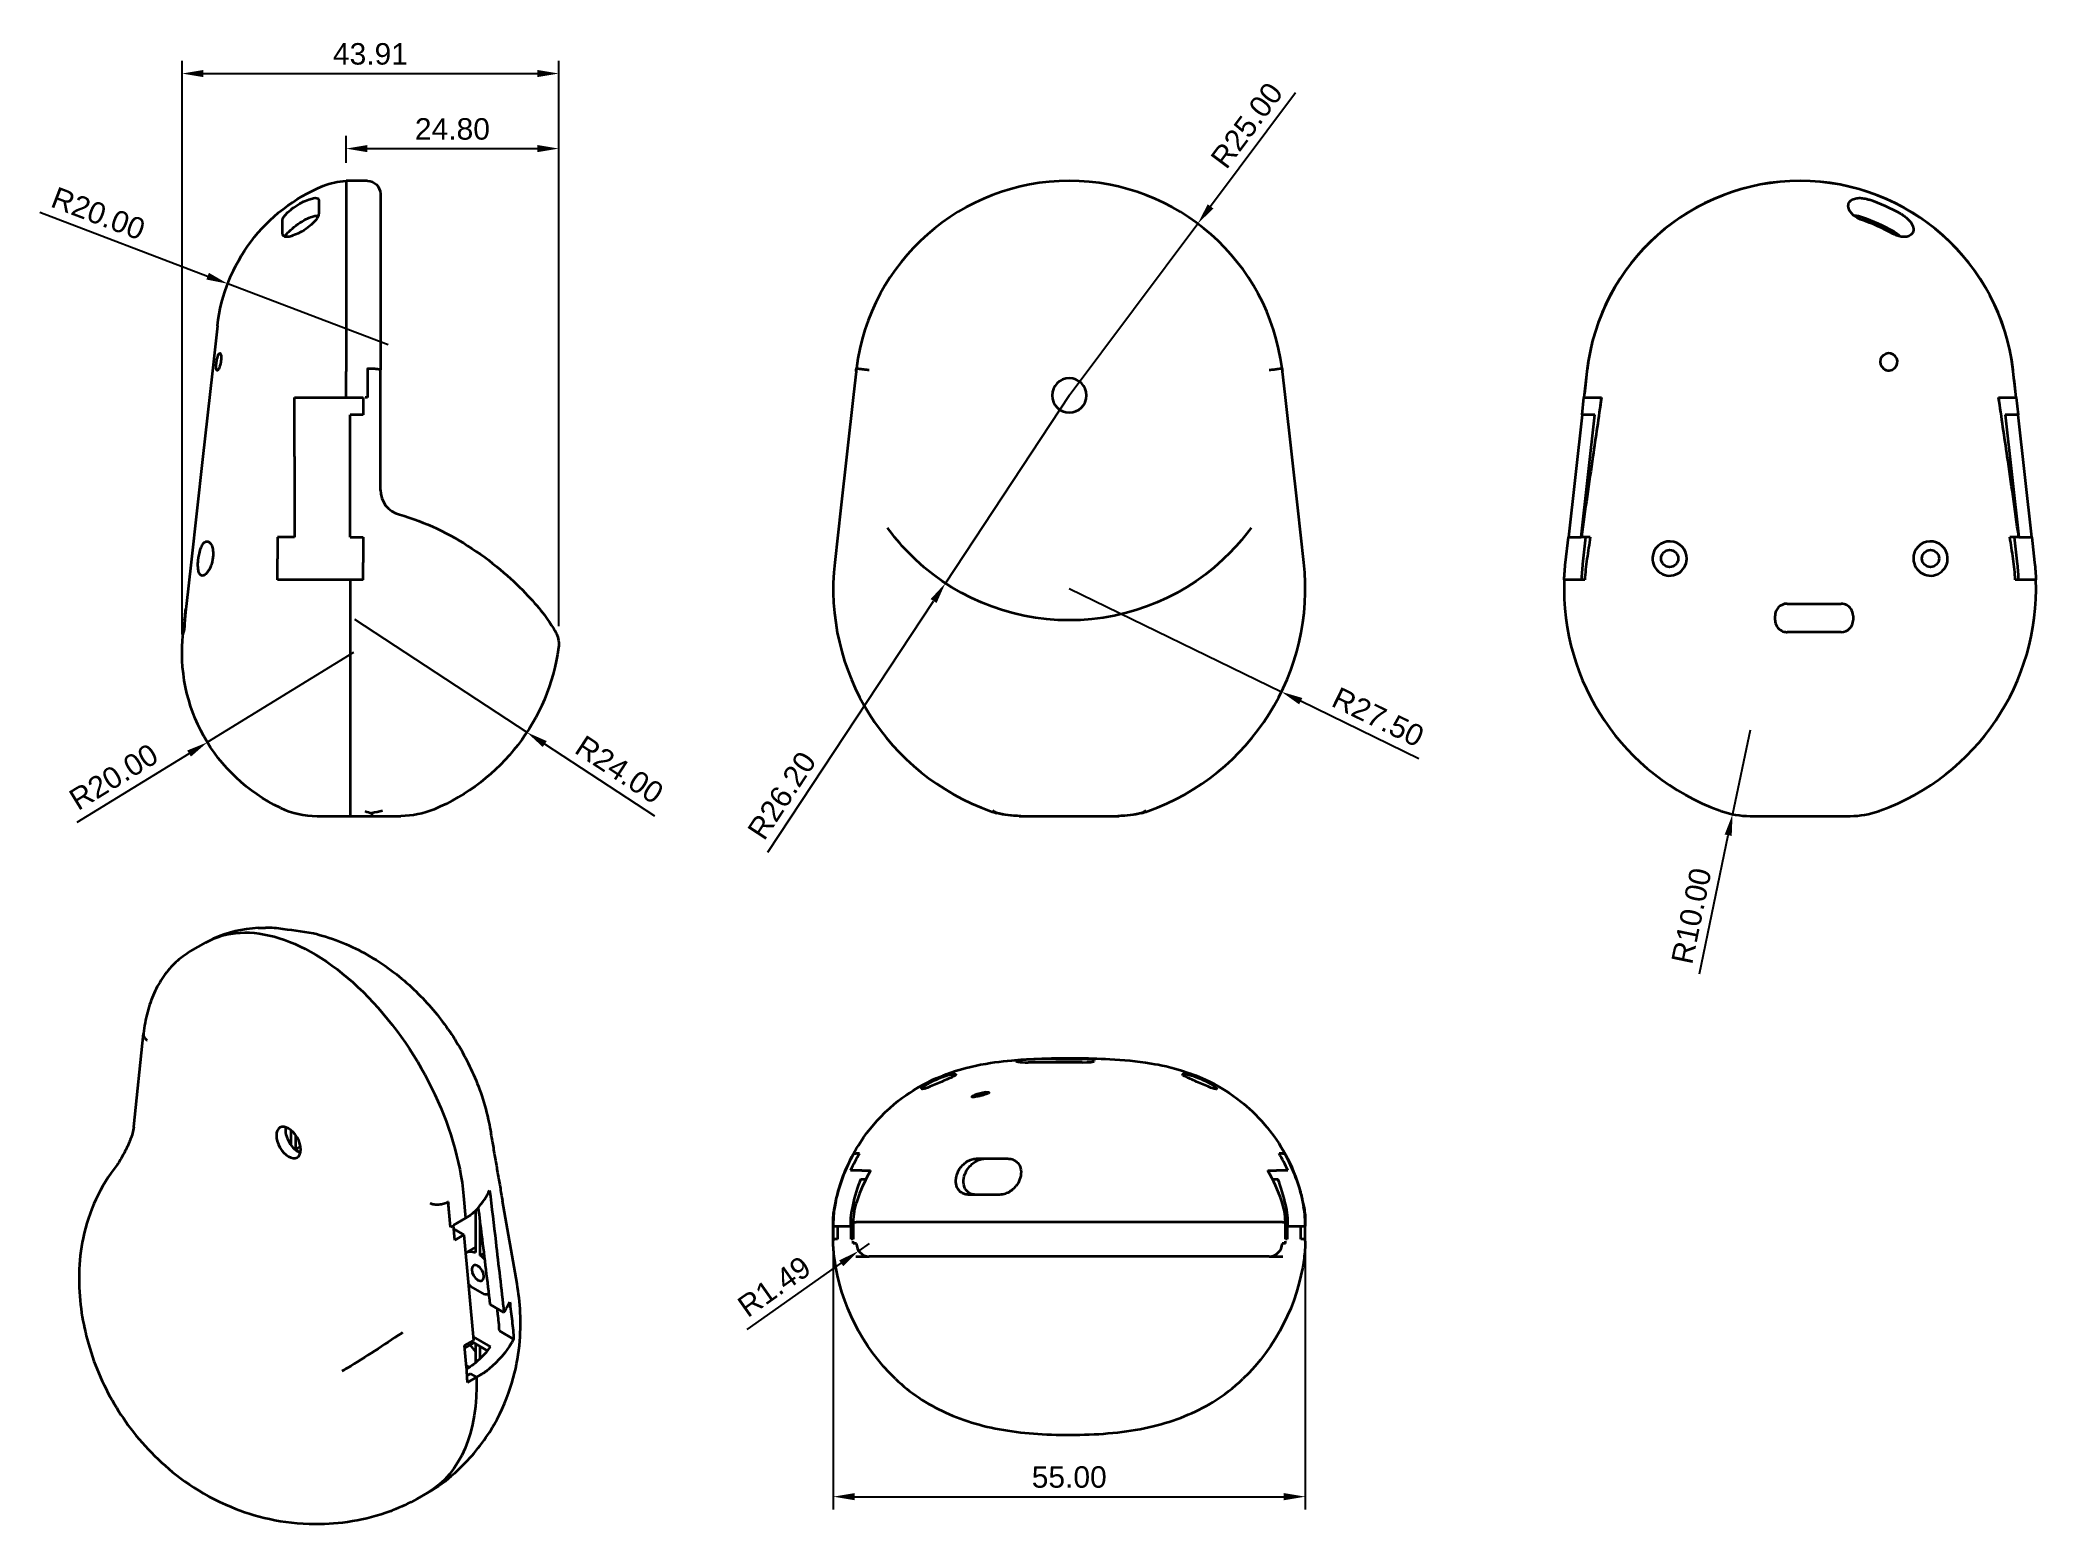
# Model space of a CAD drawing. Header units: millimetres. Extents: x 24 to 257, y 22 to 194.
import ezdxf

# ---------------------------------------------------------------- set-up
doc = ezdxf.new("R2010")
doc.units = ezdxf.units.MM
doc.header["$LTSCALE"] = 0.75
doc.layers.add('FD_Dimensions', color=7, linetype='Continuous', lineweight=18)
doc.layers.add('Visible', color=7, linetype='Continuous', lineweight=35)
doc.styles.get("Standard").update_dxf_attribs({"font": 'arial.ttf'})
doc.dimstyles.new('Dim-ISO-25', dxfattribs={"dimtxt": 2.5, "dimasz": 2.5, "dimexe": 1.5, "dimexo": 2.1, "dimgap": 1, "dimtad": 1, "dimzin": 0, "dimdsep": 46, "dimtxsty": 'Standard', "dimcen": 0, "dimazin": 0, "dimtp": 0.1, "dimtm": 0.1, "dimtfac": 0.72, "dimtmove": 0, "dimatfit": 3, "dimfxl": 1, "dimtzin": 0, "dimarcsym": 0})

msp = doc.modelspace()

# ---------------------------------------------------------------- blocks, each defined once
blk = doc.blocks.new('*D17')
at = {"layer": 'Defpoints', "color": 0, "transparency": 16777216}
for p in [(158.960966, 173.030854), (143.987849, 153.01072)]:
    blk.add_point(p, dxfattribs=at)
at = {"layer": 'FD_Dimensions', "color": 0, "lineweight": -2, "transparency": 16777216}
for p, q in [((170.343456, 188.250061), (160.458278, 175.032867)), ((143.987849, 153.01072), (158.960966, 173.030854))]:
    blk.add_line(p, q, dxfattribs=at)
at = {"layer": 'FD_Dimensions', "color": 0, "transparency": 16777216}
blk.add_solid([(160.124609, 175.282419), (160.791947, 174.783315), (158.960966, 173.030854)], dxfattribs=at)
at = {"layer": 'FD_Dimensions', "color": 0, "transparency": 16777216, "insert": (164.681292, 184.480207), "char_height": 2.5, "attachment_point": 5, "rotation": 53.20705062}
blk.add_mtext('R25.00', dxfattribs=at)
blk = doc.blocks.new('*D18')
at = {"layer": 'Defpoints', "color": 0, "transparency": 16777216}
for p in [(143.987849, 153.01072), (129.559408, 131.141562)]:
    blk.add_point(p, dxfattribs=at)
at = {"layer": 'FD_Dimensions', "color": 0, "lineweight": -2, "transparency": 16777216}
for p, q in [((143.987849, 153.01072), (129.559408, 131.141562)), ((108.876073, 99.791875), (128.182648, 129.05481))]:
    blk.add_line(p, q, dxfattribs=at)
at = {"layer": 'FD_Dimensions', "color": 0, "transparency": 16777216}
blk.add_solid([(127.834856, 129.28427), (128.53044, 128.82535), (129.559408, 131.141562)], dxfattribs=at)
at = {"layer": 'FD_Dimensions', "color": 0, "transparency": 16777216, "insert": (110.506017, 106.396054), "char_height": 2.5, "attachment_point": 5, "rotation": 56.58468866}
blk.add_mtext('R26.20', dxfattribs=at)
blk = doc.blocks.new('*D19')
at = {"layer": 'Defpoints', "color": 0, "transparency": 16777216}
for p in [(143.987849, 130.51072), (168.717018, 118.480831)]:
    blk.add_point(p, dxfattribs=at)
at = {"layer": 'FD_Dimensions', "color": 0, "lineweight": -2, "transparency": 16777216}
for p, q in [((143.987849, 130.51072), (168.717018, 118.480831)), ((184.741752, 110.68535), (170.965124, 117.387205))]:
    blk.add_line(p, q, dxfattribs=at)
at = {"layer": 'FD_Dimensions', "color": 0, "transparency": 16777216}
blk.add_solid([(171.147395, 117.76189), (170.782853, 117.012521), (168.717018, 118.480831)], dxfattribs=at)
at = {"layer": 'FD_Dimensions', "color": 0, "transparency": 16777216, "insert": (179.973318, 115.53653), "char_height": 2.5, "attachment_point": 5, "rotation": 334.05871268}
blk.add_mtext('R27.50', dxfattribs=at)
blk = doc.blocks.new('*D20')
at = {"layer": 'Defpoints', "color": 0, "transparency": 16777216}
for p in [(223.31567, 114.01072), (221.280879, 104.219927)]:
    blk.add_point(p, dxfattribs=at)
at = {"layer": 'FD_Dimensions', "color": 0, "lineweight": -2, "transparency": 16777216}
for p, q in [((223.31567, 114.01072), (221.280879, 104.219927)), ((217.417671, 85.631345), (220.772182, 101.772229))]:
    blk.add_line(p, q, dxfattribs=at)
at = {"layer": 'FD_Dimensions', "color": 0, "transparency": 16777216}
blk.add_solid([(220.364232, 101.857011), (221.180131, 101.687446), (221.280879, 104.219927)], dxfattribs=at)
at = {"layer": 'FD_Dimensions', "color": 0, "transparency": 16777216, "insert": (216.49319, 92.370576), "char_height": 2.5, "attachment_point": 5, "rotation": 78.25952075}
blk.add_mtext('R10.00', dxfattribs=at)
blk = doc.blocks.new('*D21')
at = {"layer": 'Defpoints', "color": 0, "transparency": 16777216}
for p in [(116.487849, 56.205055), (171.487849, 56.205055), (171.487849, 24.705055)]:
    blk.add_point(p, dxfattribs=at)
at = {"layer": 'FD_Dimensions', "color": 0, "lineweight": -2, "transparency": 16777216}
for p, q in [((116.487849, 54.105055), (116.487849, 23.205055)), ((171.487849, 54.105055), (171.487849, 23.205055)), ((118.987849, 24.705055), (168.987849, 24.705055))]:
    blk.add_line(p, q, dxfattribs=at)
at = {"layer": 'FD_Dimensions', "color": 0, "transparency": 16777216}
for points in [[(118.987849, 25.121722), (118.987849, 24.288389), (116.487849, 24.705055)], [(168.987849, 25.121722), (168.987849, 24.288389), (171.487849, 24.705055)]]:
    blk.add_solid(points, dxfattribs=at)
at = {"layer": 'FD_Dimensions', "color": 0, "transparency": 16777216, "insert": (143.987849, 26.981488), "char_height": 2.5, "attachment_point": 5}
blk.add_mtext('55.00', dxfattribs=at)
blk = doc.blocks.new('*D22')
at = {"layer": 'Defpoints', "color": 0, "transparency": 16777216}
for p in [(84.514053, 181.771181), (59.715627, 178.01072), (84.514053, 124.01072)]:
    blk.add_point(p, dxfattribs=at)
at = {"layer": 'FD_Dimensions', "color": 0, "lineweight": -2, "transparency": 16777216}
for p, q in [((59.715627, 180.11072), (59.715627, 183.271181)), ((62.215627, 181.771181), (82.014053, 181.771181)), ((84.514053, 126.11072), (84.514053, 183.271181))]:
    blk.add_line(p, q, dxfattribs=at)
at = {"layer": 'FD_Dimensions', "color": 0, "transparency": 16777216}
for points in [[(62.215627, 182.187848), (62.215627, 181.354514), (59.715627, 181.771181)], [(82.014053, 182.187848), (82.014053, 181.354514), (84.514053, 181.771181)]]:
    blk.add_solid(points, dxfattribs=at)
at = {"layer": 'FD_Dimensions', "color": 0, "transparency": 16777216, "insert": (72.11484, 184.047613), "char_height": 2.5, "attachment_point": 5}
blk.add_mtext('24.80', dxfattribs=at)
blk = doc.blocks.new('*D23')
at = {"layer": 'Defpoints', "color": 0, "transparency": 16777216}
for p in [(84.514053, 190.515042), (84.514053, 124.01072), (40.606977, 123.055513)]:
    blk.add_point(p, dxfattribs=at)
at = {"layer": 'FD_Dimensions', "color": 0, "lineweight": -2, "transparency": 16777216}
for p, q in [((40.606977, 125.155513), (40.606977, 192.015042)), ((84.514053, 126.11072), (84.514053, 192.015042)), ((43.106977, 190.515042), (82.014053, 190.515042))]:
    blk.add_line(p, q, dxfattribs=at)
at = {"layer": 'FD_Dimensions', "color": 0, "transparency": 16777216}
for points in [[(43.106977, 190.931708), (43.106977, 190.098375), (40.606977, 190.515042)], [(82.014053, 190.931708), (82.014053, 190.098375), (84.514053, 190.515042)]]:
    blk.add_solid(points, dxfattribs=at)
at = {"layer": 'FD_Dimensions', "color": 0, "transparency": 16777216, "insert": (62.560515, 192.792327), "char_height": 2.5, "attachment_point": 5}
blk.add_mtext('43.91', dxfattribs=at)
blk = doc.blocks.new('*D24')
at = {"layer": 'Defpoints', "color": 0, "transparency": 16777216}
for p in [(60.715627, 126.927241), (80.783714, 113.763964)]:
    blk.add_point(p, dxfattribs=at)
at = {"layer": 'FD_Dimensions', "color": 0, "lineweight": -2, "transparency": 16777216}
for p, q in [((60.715627, 126.927241), (80.783714, 113.763964)), ((95.684486, 103.990089), (82.87414, 112.392789))]:
    blk.add_line(p, q, dxfattribs=at)
at = {"layer": 'FD_Dimensions', "color": 0, "transparency": 16777216}
blk.add_solid([(83.102669, 112.741194), (82.645611, 112.044385), (80.783714, 113.763964)], dxfattribs=at)
at = {"layer": 'FD_Dimensions', "color": 0, "transparency": 16777216, "insert": (91.573081, 109.409337), "char_height": 2.5, "attachment_point": 5, "rotation": 326.7378809}
blk.add_mtext('R24.00', dxfattribs=at)
blk = doc.blocks.new('*D25')
at = {"layer": 'Defpoints', "color": 0, "transparency": 16777216}
for p in [(60.606977, 123.055513), (43.560062, 112.595939)]:
    blk.add_point(p, dxfattribs=at)
at = {"layer": 'FD_Dimensions', "color": 0, "lineweight": -2, "transparency": 16777216}
for p, q in [((60.606977, 123.055513), (43.560062, 112.595939)), ((28.37104, 103.276323), (41.429197, 111.288492))]:
    blk.add_line(p, q, dxfattribs=at)
at = {"layer": 'FD_Dimensions', "color": 0, "transparency": 16777216}
blk.add_solid([(41.21129, 111.643636), (41.647105, 110.933348), (43.560062, 112.595939)], dxfattribs=at)
at = {"layer": 'FD_Dimensions', "color": 0, "transparency": 16777216, "insert": (32.644161, 108.568992), "char_height": 2.5, "attachment_point": 5, "rotation": 31.53227693}
blk.add_mtext('R20.00', dxfattribs=at)
blk = doc.blocks.new('*D26')
at = {"layer": 'Defpoints', "color": 0, "transparency": 16777216}
for p in [(45.927352, 166.022482), (64.616527, 158.901053)]:
    blk.add_point(p, dxfattribs=at)
at = {"layer": 'FD_Dimensions', "color": 0, "lineweight": -2, "transparency": 16777216}
for p, q in [((24.049736, 174.358854), (43.591206, 166.912661)), ((64.616527, 158.901053), (45.927352, 166.022482))]:
    blk.add_line(p, q, dxfattribs=at)
at = {"layer": 'FD_Dimensions', "color": 0, "transparency": 16777216}
blk.add_solid([(43.739569, 167.302019), (43.442842, 166.523303), (45.927352, 166.022482)], dxfattribs=at)
at = {"layer": 'FD_Dimensions', "color": 0, "transparency": 16777216, "insert": (30.85031, 174.203622), "char_height": 2.5, "attachment_point": 5, "rotation": 339.14090419}
blk.add_mtext('R20.00', dxfattribs=at)
blk = doc.blocks.new('*D27')
at = {"layer": 'Defpoints', "color": 0, "transparency": 16777216}
for p in [(120.681886, 54.199039), (119.460802, 53.337948)]:
    blk.add_point(p, dxfattribs=at)
at = {"layer": 'FD_Dimensions', "color": 0, "lineweight": -2, "transparency": 16777216}
for p, q in [((120.681886, 54.199039), (119.460802, 53.337948)), ((106.473666, 44.179597), (117.417713, 51.897189))]:
    blk.add_line(p, q, dxfattribs=at)
at = {"layer": 'FD_Dimensions', "color": 0, "transparency": 16777216}
blk.add_solid([(117.177586, 52.237704), (117.657839, 51.556674), (119.460802, 53.337948)], dxfattribs=at)
at = {"layer": 'FD_Dimensions', "color": 0, "transparency": 16777216, "insert": (109.612228, 49.178396), "char_height": 2.5, "attachment_point": 5, "rotation": 35.19093672}
blk.add_mtext('R1.49', dxfattribs=at)

# ---------------------------------------------------------------- dimensions: what is measured, and where the dimension line sits
at = {"layer": 'FD_Dimensions'}
for base, p1, p2, picture, middle in [((84.514, 190.515), (40.607, 123.056), (84.514, 124.011), '*D23', (62.561, 192.792)), ((84.514, 181.771), (59.716, 178.011), (84.514, 124.011), '*D22', (72.115, 184.048)), ((171.488, 24.705), (116.488, 56.205), (171.488, 56.205), '*D21', (143.988, 26.981))]:
    dim = msp.add_linear_dim(base=base, p1=p1, p2=p2, dimstyle='Dim-ISO-25', override={"dimlfac": 1, "dimclrd": 0, "dimclre": 0}, dxfattribs=at)
    dim.commit()
    dim.dimension.update_dxf_attribs({"geometry": picture, "text_midpoint": middle})
for center, mpoint, override, picture, middle in [((143.988, 153.011), (158.961, 173.031), {"dimlfac": 1, "dimse1": 1, "dimclrd": 0, "dimclre": 0}, '*D17', (166.504, 183.117)), ((64.617, 158.901), (45.927, 166.022), {"dimlfac": 1, "dimse1": 1}, '*D26', (30.04, 172.076)), ((143.988, 153.011), (129.559, 131.142), {"dimlfac": 1, "dimse1": 1, "dimclrd": 0, "dimclre": 0}, '*D18', (112.406, 105.142)), ((143.988, 130.511), (168.717, 118.481), {"dimlfac": 1, "dimse1": 1, "dimclrd": 0, "dimclre": 0}, '*D19', (178.977, 113.489)), ((60.716, 126.927), (80.784, 113.764), {"dimlfac": 1, "dimse1": 1}, '*D24', (90.325, 107.506)), ((60.607, 123.056), (43.56, 112.596), {"dimlfac": 1, "dimse1": 1}, '*D25', (33.835, 106.629)), ((223.316, 114.011), (221.281, 104.22), {"dimlfac": 1, "dimse1": 1, "dimclrd": 0, "dimclre": 0}, '*D20', (218.722, 91.907)), ((120.682, 54.199), (119.461, 53.338), {"dimlfac": 1, "dimse1": 1}, '*D27', (110.924, 47.318))]:
    dim = msp.add_radius_dim(center=center, mpoint=mpoint, dimstyle='Dim-ISO-25', override=override, dxfattribs=at)
    dim.commit()
    dim.dimension.update_dxf_attribs({"geometry": picture, "text_midpoint": middle, "dimtype": 164})

# ---------------------------------------------------------------- linework, layer by layer
at = {"layer": 'Visible', "extrusion": (0, 1, 0)}
for p, q in [((59.716, 178.011), (59.716, 155.788)), ((62.216, 178.011), (59.716, 178.011)), ((56.531, 175.803), (56.531, 174.161)), ((63.716, 176.511), (63.716, 155.985)), ((52.331, 171.843), (52.331, 173.485)), ((44.74, 161.124), (44.153, 155.869)), ((44.153, 155.869), (42.998, 145.545)), ((62.216, 156.144), (62.216, 155.788)), ((63.716, 141.924), (63.716, 155.985)), ((119.185, 156.144), (118.807, 152.761)), ((169.169, 152.761), (168.791, 156.144)), ((59.716, 152.761), (59.716, 155.788)), ((62.216, 155.788), (62.216, 152.761)), ((119.143, 155.788), (118.804, 152.761)), ((169.172, 152.761), (168.833, 155.788)), ((204.301, 155.788), (203.963, 152.761)), ((254.33, 152.761), (253.992, 155.788)), ((53.716, 145.892), (53.716, 152.761)), ((57.309, 152.761), (59.716, 152.761)), ((59.716, 152.761), (61.716, 152.761)), ((61.716, 152.761), (61.716, 150.761)), ((62.216, 152.761), (61.939, 152.761)), ((118.804, 152.761), (117.367, 139.904)), ((118.804, 152.761), (118.807, 152.761)), ((169.169, 152.761), (169.172, 152.761)), ((170.609, 139.904), (169.172, 152.761)), ((203.739, 150.761), (203.963, 152.761)), ((203.963, 152.761), (203.964, 152.761)), ((203.964, 152.761), (204.382, 152.761)), ((205.975, 152.761), (205.872, 151.835)), ((252.421, 151.835), (252.318, 152.761)), ((253.911, 152.761), (254.329, 152.761)), ((254.329, 152.761), (254.33, 152.761)), ((254.33, 152.761), (254.554, 150.761)), ((61.716, 150.761), (60.216, 150.761)), ((60.216, 136.511), (60.216, 150.761)), ((203.739, 150.761), (202.146, 136.511)), ((203.655, 136.511), (205.249, 150.761)), ((205.249, 150.761), (203.739, 150.761)), ((253.045, 150.761), (254.638, 136.511)), ((254.554, 150.761), (253.045, 150.761)), ((256.147, 136.511), (254.554, 150.761)), ((42.998, 145.545), (41.66, 133.584)), ((53.716, 145.892), (53.716, 136.511)), ((117.367, 139.904), (116.658, 133.566)), ((171.318, 133.566), (170.609, 139.904)), ((51.716, 136.511), (51.716, 133.973)), ((53.716, 136.511), (51.716, 136.511)), ((60.216, 136.511), (61.716, 136.511)), ((61.716, 136.511), (61.716, 133.566)), ((201.817, 133.566), (202.146, 136.511)), ((202.146, 136.511), (203.655, 136.511)), ((204.703, 136.511), (203.667, 136.511)), ((204.159, 136.511), (203.805, 133.344)), ((254.626, 136.511), (253.59, 136.511)), ((254.489, 133.344), (254.135, 136.511)), ((254.638, 136.511), (256.147, 136.511)), ((256.147, 136.511), (256.476, 133.566)), ((41.66, 133.584), (41.084, 128.432)), ((51.716, 131.511), (51.716, 133.973)), ((61.716, 131.511), (61.716, 133.566)), ((57.314, 131.511), (51.716, 131.511)), ((57.893, 131.511), (57.314, 131.511)), ((59.556, 131.511), (57.893, 131.511)), ((60.216, 131.511), (59.556, 131.511)), ((60.216, 131.511), (60.216, 104.582)), ((60.216, 131.511), (60.216, 104.582)), ((61.716, 131.511), (60.216, 131.511)), ((201.84, 131.511), (201.665, 131.511)), ((201.963, 131.511), (201.84, 131.511)), ((204.066, 131.511), (201.963, 131.511)), ((256.33, 131.511), (254.228, 131.511)), ((256.453, 131.511), (256.33, 131.511)), ((256.628, 131.511), (256.453, 131.511)), ((41.049, 128.121), (40.962, 127.341)), ((41.084, 128.432), (41.049, 128.121)), ((227.627, 128.741), (233.927, 128.741)), ((40.906, 126.841), (40.765, 125.584)), ((40.906, 126.841), (40.962, 127.341)), ((226.227, 126.841), (226.227, 127.341)), ((235.327, 127.341), (235.327, 126.841)), ((40.749, 125.441), (40.731, 125.279)), ((40.749, 125.442), (40.749, 125.441)), ((40.788, 125.441), (40.749, 125.441)), ((230.711, 125.441), (227.627, 125.441)), ((233.927, 125.441), (230.711, 125.441)), ((56.342, 104.011), (58.563, 104.011)), ((58.563, 104.011), (59.767, 104.011)), ((59.767, 104.011), (60.216, 104.011)), ((60.216, 104.582), (60.216, 104.011)), ((60.216, 104.582), (60.216, 104.011)), ((60.216, 104.011), (62.716, 104.011)), ((62.716, 104.388), (62.716, 104.347)), ((62.716, 104.347), (62.716, 104.011)), ((62.716, 104.011), (66.116, 104.011)), ((138.157, 104.011), (138.34, 104.011)), ((138.34, 104.011), (149.636, 104.011)), ((149.636, 104.011), (149.819, 104.011)), ((223.316, 104.011), (224.136, 104.011)), ((224.136, 104.011), (234.158, 104.011)), ((234.158, 104.011), (234.978, 104.011))]:
    msp.add_line(p, q, dxfattribs=at)
at = {"layer": 'Visible', "extrusion": (0, 0.817547, 0.575862)}
for p, q in [((41.606, 88.246), (43.373, 89.264)), ((34.994, 67.803), (36.106, 78.664)), ((53.304, 67.409), (53.304, 65.663)), ((53.869, 65.203), (53.869, 66.79)), ((53.869, 65.203), (54.404, 65.511)), ((71.887, 56.123), (71.62, 59.043)), ((71.889, 56.122), (71.65, 58.735)), ((73.417, 59.753), (73.657, 57.14)), ((79.641, 49.506), (77.952, 59.167)), ((71.887, 56.123), (71.889, 56.122)), ((71.889, 56.122), (72.085, 56.235)), ((72.242, 56.326), (73.657, 57.14)), ((72.401, 54.599), (72.242, 56.326)), ((72.394, 55.825), (72.294, 55.767)), ((72.394, 55.825), (73.461, 55.21)), ((74.8, 58.01), (74.8, 53.15)), ((75.365, 52.824), (75.365, 56.675)), ((73.461, 55.21), (72.401, 54.599)), ((73.461, 55.21), (74.588, 42.911)), ((74.8, 53.773), (73.71, 53.146)), ((75.365, 52.824), (75.81, 53.08)), ((75.893, 48.252), (74.272, 49.185)), ((78.109, 46.178), (76.528, 47.088)), ((73.527, 42.301), (74.588, 42.911)), ((73.76, 39.759), (73.527, 42.301)), ((73.555, 41.997), (74.637, 42.62)), ((74.36, 42.78), (76.216, 41.711)), ((74.55, 43.325), (76.569, 42.162)), ((74.8, 42.527), (74.8, 40.3)), ((75.365, 40.81), (75.365, 42.201)), ((79.241, 43.067), (77.59, 44.017)), ((73.737, 40.01), (74.115, 39.792)), ((73.775, 39.593), (73.979, 39.711)), ((74.768, 40.273), (75.089, 40.557)), ((76.769, 39.931), (76.447, 39.645)), ((74.221, 39.035), (73.832, 38.811)), ((74.221, 39.035), (73.832, 38.811)), ((73.867, 38.017), (74.928, 38.628)), ((74.221, 39.035), (74.928, 38.628)), ((74.221, 39.035), (74.928, 38.628)), ((75.394, 38.896), (74.928, 38.628)), ((73.331, 28.368), (72.68, 27.724)), ((68.001, 24.468), (69.219, 25.17)), ((69.219, 25.17), (69.685, 25.438))]:
    msp.add_line(p, q, dxfattribs=at)
at = {"layer": 'Visible'}
for p, q in [((137.808, 75.447), (137.808, 75.488)), ((145.508, 75.303), (139.208, 75.303)), ((142.424, 75.672), (145.508, 75.672)), ((146.908, 75.515), (146.908, 75.459)), ((118.907, 64.705), (119.157, 64.705)), ((119.544, 64.705), (119.157, 64.705)), ((168.819, 64.705), (168.431, 64.705)), ((168.819, 64.705), (169.069, 64.705)), ((119.84, 62.705), (118.508, 62.705)), ((119.685, 61.705), (120.309, 61.705)), ((119.84, 62.705), (120.85, 62.705)), ((167.126, 62.705), (168.135, 62.705)), ((167.667, 61.705), (168.291, 61.705)), ((169.467, 62.705), (168.135, 62.705)), ((116.792, 59.138), (116.663, 58.528)), ((116.681, 58.528), (116.804, 59.107)), ((118.761, 58.688), (118.639, 58.112)), ((169.337, 58.112), (169.214, 58.688)), ((171.172, 59.107), (171.295, 58.528)), ((171.183, 59.138), (171.313, 58.528)), ((116.488, 56.205), (116.488, 56.864)), ((116.506, 56.205), (116.488, 56.205)), ((116.506, 56.205), (116.488, 56.205)), ((116.488, 54.482), (116.488, 56.205)), ((116.506, 56.205), (116.506, 56.864)), ((116.506, 56.205), (116.987, 56.205)), ((116.506, 56.205), (116.987, 56.205)), ((116.506, 54.705), (116.506, 56.205)), ((116.987, 56.205), (116.987, 54.705)), ((116.987, 56.205), (118.581, 56.205)), ((118.507, 56.864), (118.507, 56.205)), ((118.581, 56.205), (118.804, 56.205)), ((118.581, 54.705), (118.581, 56.205)), ((118.804, 56.705), (119.143, 56.705)), ((118.804, 56.705), (118.804, 54.705)), ((168.833, 56.705), (119.143, 56.705)), ((168.833, 56.705), (169.172, 56.705)), ((169.172, 54.705), (169.172, 56.705)), ((169.172, 56.205), (169.395, 56.205)), ((169.395, 56.205), (169.395, 54.705)), ((169.395, 56.205), (170.988, 56.205)), ((169.468, 56.205), (169.468, 56.864)), ((170.988, 56.205), (171.47, 56.205)), ((170.988, 56.205), (171.47, 56.205)), ((170.988, 54.705), (170.988, 56.205)), ((171.47, 56.864), (171.47, 56.205)), ((171.488, 56.205), (171.47, 56.205)), ((171.488, 56.205), (171.47, 56.205)), ((171.47, 54.705), (171.47, 56.205)), ((171.488, 56.205), (171.488, 56.864)), ((171.488, 54.482), (171.488, 56.205)), ((116.506, 54.705), (116.658, 54.705)), ((116.987, 54.705), (116.658, 54.705)), ((118.804, 54.705), (118.581, 54.705)), ((118.804, 54.205), (118.804, 54.482)), ((119.143, 54.205), (118.804, 54.205)), ((119.185, 54.205), (119.143, 54.205)), ((168.833, 54.205), (168.791, 54.205)), ((169.172, 54.205), (168.833, 54.205)), ((169.395, 54.705), (169.172, 54.705)), ((169.172, 54.205), (169.172, 54.482)), ((171.318, 54.705), (170.988, 54.705)), ((171.318, 54.705), (171.47, 54.705)), ((119.105, 52.705), (120.677, 52.705)), ((167.299, 52.705), (120.677, 52.705)), ((167.299, 52.705), (168.871, 52.705))]:
    msp.add_line(p, q, dxfattribs=at)
at = {"layer": 'Visible', "extrusion": (1e-16, 0, -1)}
msp.add_circle((-143.988, 153.011), 2, dxfattribs=at)
at = {"layer": 'Visible'}
for centre in [(213.947, 134.011), (244.347, 134.011)]:
    msp.add_circle(centre, 1, dxfattribs=at)
at = {"layer": 'Visible', "extrusion": (2e-16, 0, -1)}
for centre, radius, start, end in [((-64.617, 158.901), 20, 6.38236, 67.79015), ((-60.081, 170.011), 8, 67.79015, 87.38569), ((-62.216, 176.511), 1.5, 90, 180), ((-57.587, 110.33), 29.992, 106.163, 124.04011), ((-80.293, 123.937), 39.466, 4.94718, 6.0852), ((-30.501, 127.172), 10.435, 181.8192, 189.55341), ((-60.607, 123.056), 20, 295.24676, 6.38236), ((-60.716, 126.927), 24, 187.90736, 247.31048), ((-81.714, 124.011), 2.8, 154.32262, 187.90736), ((-66.116, 114.011), 10, 247.31048, 270)]:
    msp.add_arc(centre, radius, start, end, dxfattribs=at)
at = {"layer": 'Visible'}
for centre, radius, start, end in [((143.988, 153.011), 25, 7.19909, 172.80091), ((229.147, 153.011), 25, 6.37937, 173.62063), ((229.147, 153.005), 24.998, 6.76602, 173.23398), ((229.147, 152.921), 24.273, 61.05154, 70.51143), ((235.305, 170.598), 3.345, 70.58483, 87.27965), ((229.152, 152.691), 21.991, 60.56495, 71.00901), ((229.148, 152.881), 22.101, 60.4064, 70.79949), ((238.329, 169.031), 3.525, 44.91411, 60.53267), ((239.489, 156.923), 1, 314.98895, 231.04806), ((239.489, 156.923), 1, 231.04806, 314.98895), ((66.716, 142.03), 3, 180, 254.90975), ((213.947, 134.011), 2, 359.13208, 176.23184), ((244.347, 134.011), 2, 3.76816, 180.86792), ((143.988, 130.511), 27.5, 173.62063, 250.53705), ((143.988, 130.511), 27.5, 289.46295, 6.37937), ((229.147, 130.511), 25.5, 173.62063, 177.75253), ((213.947, 134.011), 2, 176.23184, 359.13208), ((244.347, 134.011), 2, 180.86792, 3.76816), ((229.147, 130.511), 25.5, 2.24747, 6.37937), ((229.147, 130.511), 27.5, 177.91606, 250.13709), ((229.147, 130.511), 27.5, 289.86291, 2.08394), ((227.627, 127.341), 1.4, 90, 180), ((233.927, 127.341), 1.4, 33.87052, 90), ((233.927, 127.341), 1.4, 360, 33.87052), ((227.627, 126.841), 1.4, 180, 243.84385), ((233.927, 126.841), 1.4, 270, 360), ((227.627, 126.841), 1.4, 243.84385, 268.04212), ((227.627, 126.841), 1.4, 268.04212, 270), ((56.342, 114.011), 10, 244.75324, 270), ((223.316, 114.011), 10, 250.53705, 270), ((234.978, 114.011), 10, 270, 289.46295), ((50.118, 76.856), 14.124, 92.53926, 114.69963), ((50.403, 79.078), 11.914, 80.47255, 90.25981), ((45.303, 29.192), 62.032, 79.67573, 83.45504), ((141.8, -6.299), 81.973, 89.56364, 91.81184), ((145.522, 64.312), 11.359, 86.9592, 89.83226), ((134.878, 66.58), 5.276, 96.57127, 111.56701), ((48.852, 50.858), 20.153, 141.57577, 168.59704), ((124.501, 56.864), 7.995, 167.99218, 179.99989), ((126.753, 56.565), 7.949, 161.3125, 178.99195), ((161.223, 56.565), 7.949, 1.00805, 18.6875), ((163.475, 56.864), 7.995, 0.00011, 12.00782), ((124.503, 56.864), 5.996, 167.99092, 179.99986), ((163.473, 56.864), 5.996, 0.00014, 12.00908), ((49.595, 50.368), 20.986, 167.68818, 179.11326), ((118.966, 54.17), 0.222, 1.10648, 9.08266), ((120.682, 54.199), 1.494, 180.94954, 269.80494), ((167.294, 54.199), 1.494, 270.20268, 359.04049), ((169.01, 54.17), 0.222, 170.91276, 178.89534)]:
    msp.add_arc(centre, radius, start, end, dxfattribs=at)
at = {"layer": 'Visible', "extrusion": (1e-16, 0, -1)}
for centre, radius, start, end in [((-143.988, 153.011), 25, 6.37937, 7.19909), ((-119.412, 156.121), 0.228, 5.62086, 10.48263), ((-168.557, 156.12), 0.235, 169.54126, 174.26913), ((-143.988, 153.011), 25, 172.80091, 173.62063), ((-143.988, 153.011), 26.2, 315.93039, 323.98376), ((-143.988, 153.011), 26.2, 216.01624, 224.06961), ((-143.988, 153.011), 26.2, 224.06961, 315.93039), ((-138.293, 114.845), 10.834, 269.75448, 285.17175), ((-143.988, 130.511), 27.48, 287.80553, 288.08364), ((-138.157, 114.011), 10, 270, 284.9042), ((-149.683, 114.843), 10.832, 254.82661, 270.24716), ((-149.819, 114.011), 10, 255.0958, 270), ((-143.988, 130.511), 27.48, 251.91636, 252.19447)]:
    msp.add_arc(centre, radius, start, end, dxfattribs=at)
at = {"layer": 'Visible', "extrusion": (-5.933e-13, 0, -1)}
for start, end in [(2.08394, 6.37937), (173.62063, 177.91606)]:
    msp.add_arc((-229.147, 130.511), 27.5, start, end, dxfattribs=at)
at = {"layer": 'Visible', "extrusion": (-1e-16, 2e-16, -1)}
for centre, radius, start, end in [((-29.227, 68.584), 5.821, 187.71558, 203.04622), ((-72.422, 44.189), 6.07, 228.47194, 240.68485)]:
    msp.add_arc(centre, radius, start, end, dxfattribs=at)
at = {"layer": 'Visible', "extrusion": (-2e-16, 2e-16, -1)}
for centre, radius, start, end in [((-19.697, 72.387), 16.083, 202.22387, 208.38098), ((-32.515, 63.844), 0.722, 210.73631, 220.08712), ((-70.798, 62.071), 5.699, 221.55154, 239.88858), ((-29.6, 90.765), 59.375, 239.35213, 240.05595), ((-71.75, 43.68), 4.552, 228.47061, 240.68494), ((-58.414, 41.118), 19.212, 240.0681, 249.65652)]:
    msp.add_arc(centre, radius, start, end, dxfattribs=at)
at = {"layer": 'Visible', "extrusion": (-2e-16, 1e-16, -1)}
for centre, radius, start, end in [((-3.08, 81.191), 34.888, 208.13022, 210.51689), ((-62.369, 38.127), 14.647, 225.25459, 240.03283)]:
    msp.add_arc(centre, radius, start, end, dxfattribs=at)
at = {"layer": 'Visible', "extrusion": (0, 0, -1)}
for centre, radius, start, end in [((-124.488, 56.864), 8, 0, 12), ((-163.488, 56.864), 8, 168, 180), ((-131.488, 54.482), 15, 352.1902, 0), ((-156.488, 54.482), 15, 180, 187.8098), ((-140.404, 55.705), 24, 313.94719, 352.1902), ((-147.571, 55.705), 24, 187.8098, 226.05281)]:
    msp.add_arc(centre, radius, start, end, dxfattribs=at)
at = {"layer": 'Visible', "extrusion": (-1e-16, 1e-16, -1)}
msp.add_arc((11.757, 157.672), 138.027, 235.61095, 238.74018, dxfattribs=at)
at = {"layer": 'Visible', "extrusion": (-2e-16, 3e-16, -1)}
msp.add_arc((-65.851, 44.303), 0.643, 225.03836, 236.69939, dxfattribs=at)
at = {"layer": 'Visible'}
for centre, major_axis, ratio, start_param, end_param in [((215.397, 61.447), (15.81, 179.907), 0.1107415, 1.0919612, 1.1501459), ((242.896, 61.447), (-15.81, 179.907), 0.1107415, -1.1501459, -1.0919612), ((213.826, 43.566), (15.81, 179.907), 0.1107415, 1.0376547, 1.0540459), ((244.467, 43.566), (-15.81, 179.907), 0.1107415, -1.0540459, -1.0376547), ((139.208, 75.459), (-1.4, 0), 0.1118563, 0.5911522, 1.5707963), ((145.508, 75.515), (-1.4, 0), 0.1118563, 4.6782175, 4.712389), ((145.508, 75.459), (1.4, 0), 0.1118563, 4.712389, 6.2831853), ((145.508, 75.515), (-1.4, 0), 0.1118563, 3.1415927, 4.2558781), ((54.081, 66.581), (-0.998, 1.733), 0.5780931, 0.5577842, 2.5838085), ((136.835, 54.309), (-12.48, 15.885), 0.9900337, 0.3668561, 0.4793473), ((151.141, 54.309), (12.48, 15.885), 0.9900337, -0.4793473, -0.3668561), ((69.814, -10.414), (-10.686, 138.296), 0.0879077, -1.1487869, -1.0836404), ((72.339, -24.858), (-10.686, 138.296), 0.0879077, -1.0399708, -1.034381), ((59.212, 50.221), (20.198, 0.04), 0.5702816, -0.3621983, -0.2497071), ((54.435, 48.39), (-13.723, 23.831), 0.5780931, 3.9652962, 4.0402655)]:
    msp.add_ellipse(centre, major_axis=major_axis, ratio=ratio, start_param=start_param, end_param=end_param, dxfattribs=at)
at = {"layer": 'Visible', "extrusion": (-5e-16, -3e-16, -1)}
msp.add_ellipse((55.849, 67.599), major_axis=(-12.476, 21.665), ratio=0.5780931, start_param=0, end_param=2.2429198, dxfattribs=at)
at = {"layer": 'Visible', "extrusion": (-3e-16, -3e-16, -1)}
msp.add_ellipse((50.351, 68.497), major_axis=(9.756, 20.325), ratio=0.988201, start_param=-0.4906116, end_param=-0.4522449, dxfattribs=at)
at = {"layer": 'Visible', "extrusion": (-3e-16, -4e-16, -1)}
msp.add_ellipse((53.021, 65.97), major_axis=(-0.998, 1.733), ratio=0.5780931, dxfattribs=at)
for centre, start_param, end_param in [((53.586, 63.141), 0.9294368, 1.1431663), ((75.082, 50.763), -0.0418898, 0.6374921), ((75.082, 50.763), 4.3547568, 4.5277294), ((75.082, 50.763), 3.1942643, 3.4953574)]:
    msp.add_ellipse(centre, major_axis=(-1.372, 2.383), ratio=0.5780931, start_param=start_param, end_param=end_param, dxfattribs=at)
at = {"layer": 'Visible', "extrusion": (-4e-16, -4e-16, -1)}
msp.add_ellipse((54.081, 66.581), major_axis=(-12.476, 21.665), ratio=0.5780931, start_param=2.228613, end_param=2.2429198, dxfattribs=at)
at = {"layer": 'Visible', "extrusion": (-2e-16, -5e-16, -1)}
for centre, start_param, end_param in [((69.814, -10.414), 1.1422465, 1.2004312), ((72.339, -24.858), 1.08794, 1.1043312)]:
    msp.add_ellipse(centre, major_axis=(-11.873, 153.662), ratio=0.0879077, start_param=start_param, end_param=end_param, dxfattribs=at)
at = {"layer": 'Visible', "extrusion": (-3e-16, -5e-16, -1)}
msp.add_ellipse((75.082, 50.763), major_axis=(-0.499, 0.867), ratio=0.5780931, dxfattribs=at)
at = {"layer": 'Visible', "extrusion": (-4e-16, -6e-16, -1)}
msp.add_ellipse((75.082, 50.763), major_axis=(-1.372, 2.383), ratio=0.5780931, start_param=0.9294368, end_param=1.2185764, dxfattribs=at)
at = {"layer": 'Visible', "extrusion": (-4e-16, -5e-16, -1)}
msp.add_ellipse((72.25, 43.554), major_axis=(-0.998, 1.733), ratio=0.5780931, start_param=2.6092755, end_param=2.7735057, dxfattribs=at)
at = {"layer": 'Visible', "extrusion": (-5e-16, -5e-16, -1)}
msp.add_ellipse((55.496, 49.001), major_axis=(-13.723, 23.831), ratio=0.5780931, start_param=2.3178891, end_param=3.1415927, dxfattribs=at)
msp.add_ellipse((55.496, 49.001), major_axis=(-13.723, 23.831), ratio=0.5780931, start_param=2.3178891, end_param=3.1415927, dxfattribs=at)
at = {"layer": 'Visible'}
for points, knots in [([(52.331, 173.485), (52.331, 173.491), (52.331, 173.498), (52.333, 173.52), (52.336, 173.536), (52.346, 173.58), (52.356, 173.61), (52.407, 173.726), (52.47, 173.825), (52.658, 174.063), (52.79, 174.204), (53.147, 174.538), (53.386, 174.731), (53.938, 175.125), (54.257, 175.322), (54.846, 175.631), (55.117, 175.752), (55.579, 175.917), (55.775, 175.97), (56.085, 176.02), (56.206, 176.024), (56.392, 175.995), (56.458, 175.963), (56.509, 175.897), (56.519, 175.877), (56.528, 175.842), (56.53, 175.827), (56.531, 175.809), (56.531, 175.806), (56.531, 175.803)], [-1.02571101, -1.02571101, -1.02571101, -1.02571101, -1.01990003, -1.01990003, -1.00634313, -1.00634313, -0.98490863, -0.98490863, -0.92618758, -0.92618758, -0.85523705, -0.85523705, -0.76062142, -0.76062142, -0.65011055, -0.65011055, -0.55458218, -0.55458218, -0.47505315, -0.47505315, -0.40924608, -0.40924608, -0.34710776, -0.34710776, -0.3247421, -0.3247421, -0.31086313, -0.31086313, -0.30802197, -0.30802197, -0.30802197, -0.30802197]), ([(236.309, 173.485, 0), (236.29, 173.491, 0), (236.272, 173.498, 0), (236.212, 173.52, 0), (236.17, 173.536, 0), (236.063, 173.58, 0), (235.999, 173.61, 0), (235.766, 173.726, 0), (235.61, 173.825, 0), (235.305, 174.063, 0), (235.167, 174.204, 0), (234.915, 174.538, 0), (234.826, 174.731, 0), (234.743, 175.125, 0), (234.768, 175.322, 0), (234.936, 175.631, 0), (235.063, 175.752, 0), (235.378, 175.917, 0), (235.552, 175.97, 0), (235.919, 176.02, 0), (236.103, 176.024, 0), (236.484, 175.995, 0), (236.678, 175.963, 0), (236.946, 175.897, 0), (237.017, 175.877, 0), (237.131, 175.842, 0), (237.175, 175.827, 0), (237.227, 175.809, 0), (237.236, 175.806, 0), (237.245, 175.803, 0)], [-1.02571101, -1.02571101, -1.02571101, -1.02571101, -1.01990003, -1.01990003, -1.00634313, -1.00634313, -0.98490863, -0.98490863, -0.92618758, -0.92618758, -0.85523705, -0.85523705, -0.76062142, -0.76062142, -0.65011055, -0.65011055, -0.55458218, -0.55458218, -0.47505315, -0.47505315, -0.40924608, -0.40924608, -0.34710776, -0.34710776, -0.3247421, -0.3247421, -0.31086313, -0.31086313, -0.30802197, -0.30802197, -0.30802197, -0.30802197]), ([(56.531, 174.161), (56.531, 174.158), (56.531, 174.155), (56.531, 174.13), (56.529, 174.107), (56.521, 174.049), (56.513, 174.012), (56.474, 173.882), (56.427, 173.783), (56.267, 173.519), (56.133, 173.352), (55.773, 172.981), (55.537, 172.779), (54.986, 172.369), (54.666, 172.167), (54.069, 171.847), (53.791, 171.722), (53.324, 171.559), (53.129, 171.509), (52.819, 171.472), (52.697, 171.476), (52.504, 171.527), (52.432, 171.573), (52.365, 171.672), (52.349, 171.71), (52.336, 171.773), (52.333, 171.797), (52.331, 171.829), (52.331, 171.836), (52.331, 171.843)], [-1.13256563, -1.13256563, -1.13256563, -1.13256563, -1.13063632, -1.13063632, -1.11702932, -1.11702932, -1.09668827, -1.09668827, -1.04581964, -1.04581964, -0.96732464, -0.96732464, -0.87095587, -0.87095587, -0.75956276, -0.75956276, -0.66266752, -0.66266752, -0.58527414, -0.58527414, -0.52294818, -0.52294818, -0.4634006, -0.4634006, -0.43453711, -0.43453711, -0.41905258, -0.41905258, -0.41453985, -0.41453985, -0.41453985, -0.41453985]), ([(52.552, 171.517), (52.57, 171.542), (52.59, 171.568), (52.738, 171.761), (52.9, 171.941), (53.326, 172.36), (53.605, 172.599), (54.202, 173.049), (54.523, 173.259), (55.094, 173.579), (55.348, 173.7), (55.768, 173.858), (55.941, 173.907), (56.198, 173.945), (56.292, 173.946), (56.408, 173.921), (56.443, 173.906), (56.47, 173.885)], [-0.89575956, -0.89575956, -0.89575956, -0.89575956, -0.88273224, -0.88273224, -0.80077355, -0.80077355, -0.69161921, -0.69161921, -0.57679155, -0.57679155, -0.48147202, -0.48147202, -0.40395949, -0.40395949, -0.34535178, -0.34535178, -0.31106723, -0.31106723, -0.31106723, -0.31106723]), ([(240.896, 174.161, 0), (240.901, 174.158, 0), (240.907, 174.155, 0), (240.952, 174.13, 0), (240.991, 174.107, 0), (241.088, 174.049, 0), (241.144, 174.012, 0), (241.338, 173.882, 0), (241.467, 173.783, 0), (241.768, 173.519, 0), (241.921, 173.352, 0), (242.189, 172.981, 0), (242.286, 172.779, 0), (242.384, 172.369, 0), (242.367, 172.167, 0), (242.212, 171.847, 0), (242.09, 171.722, 0), (241.785, 171.559, 0), (241.62, 171.509, 0), (241.276, 171.472, 0), (241.107, 171.476, 0), (240.755, 171.527, 0), (240.577, 171.573, 0), (240.309, 171.672, 0), (240.222, 171.71, 0), (240.09, 171.773, 0), (240.044, 171.797, 0), (239.986, 171.829, 0), (239.972, 171.836, 0), (239.959, 171.843, 0)], [-1.13256563, -1.13256563, -1.13256563, -1.13256563, -1.13063632, -1.13063632, -1.11702932, -1.11702932, -1.09668827, -1.09668827, -1.04581964, -1.04581964, -0.96732464, -0.96732464, -0.87095587, -0.87095587, -0.75956276, -0.75956276, -0.66266752, -0.66266752, -0.58527414, -0.58527414, -0.52294818, -0.52294818, -0.4634006, -0.4634006, -0.43453711, -0.43453711, -0.41905258, -0.41905258, -0.41453985, -0.41453985, -0.41453985, -0.41453985]), ([(44.599, 156.145), (44.592, 156.202), (44.588, 156.268), (44.586, 156.419), (44.589, 156.505), (44.602, 156.691), (44.613, 156.792), (44.642, 157.003), (44.661, 157.112), (44.707, 157.334), (44.736, 157.443), (44.801, 157.647), (44.838, 157.736), (44.913, 157.865), (44.95, 157.904), (45.018, 157.93), (45.048, 157.919), (45.099, 157.853), (45.12, 157.8), (45.15, 157.659), (45.159, 157.572), (45.163, 157.388), (45.161, 157.296), (45.146, 157.103), (45.134, 157.002), (45.099, 156.78), (45.074, 156.662), (45.011, 156.425), (44.974, 156.311), (44.934, 156.215)], [-0.4921353, -0.4921353, -0.4921353, -0.4921353, -0.46499355, -0.46499355, -0.43619558, -0.43619558, -0.40551371, -0.40551371, -0.37224346, -0.37224346, -0.33448701, -0.33448701, -0.29201405, -0.29201405, -0.25068202, -0.25068202, -0.21199065, -0.21199065, -0.1756533, -0.1756533, -0.13958214, -0.13958214, -0.10949198, -0.10949198, -0.07890484, -0.07890484, -0.04214979, -0.04214979, 0, 0, 0, 0]), ([(44.934, 156.215), (44.908, 156.153), (44.882, 156.099), (44.829, 156.012), (44.803, 155.979), (44.762, 155.94), (44.745, 155.93), (44.714, 155.921), (44.7, 155.922), (44.671, 155.936), (44.656, 155.952), (44.624, 156.013), (44.609, 156.07), (44.599, 156.145)], [-0.15075132, -0.15075132, -0.15075132, -0.15075132, -0.12320118, -0.12320118, -0.0959917, -0.0959917, -0.07662653, -0.07662653, -0.05839239, -0.05839239, -0.03581265, -0.03581265, 0, 0, 0, 0]), ([(62.216, 156.144), (62.217, 156.146), (62.219, 156.148), (62.224, 156.154), (62.229, 156.157), (62.238, 156.162), (62.241, 156.163), (62.245, 156.163), (62.246, 156.163), (62.246, 156.163)], [0.0513591279, 0.0513591279, 0.0513591279, 0.0513591279, 0.0520836087, 0.0520836087, 0.0537416326, 0.0537416326, 0.0548126708, 0.0548126708, 0.0549578345, 0.0549578345, 0.0549578345, 0.0549578345]), ([(62.246, 156.163), (62.297, 156.163), (62.347, 156.162), (62.591, 156.159), (62.779, 156.151), (63.119, 156.129), (63.27, 156.114), (63.493, 156.08), (63.573, 156.063), (63.684, 156.026), (63.713, 156.007), (63.716, 155.986), (63.716, 155.986), (63.716, 155.985)], [0.00012411, 0.00012411, 0.00012411, 0.00012411, 0.01526795, 0.01526795, 0.0738632, 0.0738632, 0.13245965, 0.13245965, 0.18182311, 0.18182311, 0.23118684, 0.23118684, 0.23326038, 0.23326038, 0.23326038, 0.23326038]), ([(119.188, 156.163), (119.189, 156.163), (119.192, 156.162), (119.222, 156.159), (119.283, 156.151), (119.472, 156.129), (119.599, 156.114), (119.879, 156.08), (120.023, 156.063), (120.331, 156.026), (120.493, 156.007), (120.663, 155.986), (120.67, 155.986), (120.677, 155.985)], [0.00012411, 0.00012411, 0.00012411, 0.00012411, 0.01526795, 0.01526795, 0.0738632, 0.0738632, 0.13245965, 0.13245965, 0.18182311, 0.18182311, 0.23118684, 0.23118684, 0.23326038, 0.23326038, 0.23326038, 0.23326038]), ([(167.299, 155.985), (167.306, 155.986), (167.313, 155.986), (167.503, 156.009), (167.685, 156.031), (168.035, 156.073), (168.199, 156.092), (168.477, 156.126), (168.588, 156.139), (168.742, 156.157), (168.784, 156.162), (168.788, 156.163)], [-0.00207341, -0.00207341, -0.00207341, -0.00207341, 0, 0, 0.05547887, 0.05547887, 0.11407675, 0.11407675, 0.17267286, 0.17267286, 0.23117933, 0.23117933, 0.23117933, 0.23117933]), ([(204.323, 155.95, 0), (204.32, 155.924, 0), (204.317, 155.898, 0), (204.311, 155.846, 0), (204.308, 155.82, 0), (204.305, 155.794, 0)], [-0.015704259, -0.015704259, -0.015704259, -0.015704259, -0.007852391, -0.007852391, 0, 0, 0, 0]), ([(253.988, 155.794, 0), (253.985, 155.82, 0), (253.982, 155.846, 0), (253.976, 155.898, 0), (253.973, 155.924, 0), (253.97, 155.95, 0)], [-0.015704261, -0.015704261, -0.015704261, -0.015704261, -0.007851864, -0.007851864, 0, 0, 0, 0]), ([(204.305, 155.794, 0), (204.248, 155.284, 0), (204.19, 154.775, 0), (204.077, 153.764, 0), (204.02, 153.262, 0), (203.964, 152.761, 0)], [-0.30748085, -0.30748085, -0.30748085, -0.30748085, -0.15362633, -0.15362633, -0.00224389, -0.00224389, -0.00224389, -0.00224389]), ([(254.329, 152.761, 0), (254.273, 153.263, 0), (254.216, 153.765, 0), (254.103, 154.776, 0), (254.045, 155.285, 0), (253.988, 155.794, 0)], [-0.30523693, -0.30523693, -0.30523693, -0.30523693, -0.15364708, -0.15364708, 0, 0, 0, 0]), ([(42.514, 133.98), (42.542, 134.188), (42.58, 134.404), (42.686, 134.858), (42.758, 135.09), (42.917, 135.479), (43.015, 135.656), (43.227, 135.908), (43.341, 135.981), (43.556, 136.025), (43.673, 135.998), (43.889, 135.831), (43.988, 135.691), (44.131, 135.359), (44.187, 135.153), (44.241, 134.69), (44.24, 134.431), (44.212, 134.186), (44.211, 134.171), (44.209, 134.157), (44.207, 134.142)], [-0.61573333, -0.61573333, -0.61573333, -0.61573333, -0.55413338, -0.55413338, -0.47808757, -0.47808757, -0.39627262, -0.39627262, -0.31445767, -0.31445767, -0.23164255, -0.23164255, -0.14882743, -0.14882743, -0.07441372, -0.07441372, 0, 0, 0, 0.00439532, 0.00439532, 0.00439532, 0.00439532]), ([(44.207, 134.142), (44.19, 134.004), (44.166, 133.866), (44.094, 133.545), (44.041, 133.367), (43.889, 132.954), (43.782, 132.737), (43.54, 132.358), (43.405, 132.208), (43.149, 132.03), (43.029, 131.995), (42.828, 132.037), (42.743, 132.099), (42.603, 132.315), (42.549, 132.467), (42.486, 132.803), (42.47, 132.968), (42.462, 133.283), (42.465, 133.425), (42.482, 133.706), (42.496, 133.843), (42.514, 133.98)], [-0.66982915, -0.66982915, -0.66982915, -0.66982915, -0.62787455, -0.62787455, -0.57032634, -0.57032634, -0.48518002, -0.48518002, -0.39034622, -0.39034622, -0.30187218, -0.30187218, -0.22470097, -0.22470097, -0.14637384, -0.14637384, -0.08657043, -0.08657043, -0.04156338, -0.04156338, 0, 0, 0, 0]), ([(40.765, 125.584), (40.76, 125.541), (40.756, 125.506), (40.751, 125.459), (40.75, 125.445), (40.749, 125.442)], [-0.059210158, -0.059210158, -0.059210158, -0.059210158, -0.029519669, -0.029519669, 0, 0, 0, 0]), ([(61.939, 104.582), (61.941, 104.581), (61.944, 104.58), (62.203, 104.492), (62.459, 104.415), (62.716, 104.347)], [-0.00113744, -0.00113744, -0.00113744, -0.00113744, 0, 0, 0.11007936, 0.11007936, 0.11007936, 0.11007936]), ([(62.716, 104.388), (63.122, 104.46), (63.535, 104.543), (63.96, 104.641), (63.968, 104.643), (63.977, 104.645)], [-0.13190979, -0.13190979, -0.13190979, -0.13190979, 0, 0, 0.00272114, 0.00272114, 0.00272114, 0.00272114]), ([(134.825, 104.582), (134.827, 104.581), (134.83, 104.58), (135.08, 104.492), (135.331, 104.415), (135.585, 104.347)], [-0.00113744, -0.00113744, -0.00113744, -0.00113744, 0, 0, 0.11007936, 0.11007936, 0.11007936, 0.11007936]), ([(135.458, 104.388), (135.307, 104.46), (135.179, 104.543), (135.072, 104.641), (135.07, 104.643), (135.068, 104.645)], [-0.13190979, -0.13190979, -0.13190979, -0.13190979, 0, 0, 0.00272114, 0.00272114, 0.00272114, 0.00272114]), ([(152.391, 104.347), (152.645, 104.415), (152.896, 104.492), (153.146, 104.58), (153.148, 104.581), (153.151, 104.582)], [0, 0, 0, 0, 0.11007926, 0.11007926, 0.1112167, 0.1112167, 0.1112167, 0.1112167]), ([(152.908, 104.645), (152.906, 104.643), (152.904, 104.641), (152.797, 104.543), (152.669, 104.46), (152.518, 104.388)], [-0.15760955, -0.15760955, -0.15760955, -0.15760955, -0.154889, -0.154889, -0.02300768, -0.02300768, -0.02300768, -0.02300768]), ([(219.803, 104.647, 0), (219.833, 104.636, 0), (219.864, 104.625, 0), (219.924, 104.603, 0), (219.954, 104.593, 0), (219.984, 104.582, 0)], [-0.013758415, -0.013758415, -0.013758415, -0.013758415, -0.006879208, -0.006879208, 0, 0, 0, 0]), ([(238.31, 104.582, 0), (238.339, 104.593, 0), (238.369, 104.603, 0), (238.429, 104.625, 0), (238.46, 104.636, 0), (238.49, 104.647, 0)], [0, 0, 0, 0, 0.006879208, 0.006879208, 0.013758415, 0.013758415, 0.013758415, 0.013758415]), ([(56.42, 90.219), (58.864, 89.569), (60.796, 88.663), (64.52, 86.497), (66.169, 85.185), (69.053, 82.446), (70.299, 80.993), (72.485, 77.946), (73.455, 76.309), (75.1, 72.789), (75.803, 70.865), (76.381, 68.244), (76.464, 67.82), (76.538, 67.385)], [-4.5846389, -4.5846389, -4.5846389, -4.5846389, -4.4208121, -4.4208121, -4.2192065, -4.2192065, -4.017601, -4.017601, -3.8159955, -3.8159955, -3.6143899, -3.6143899, -3.5766113, -3.5766113, -3.5766113, -3.5766113]), ([(41.606, 88.246), (40.988, 87.89), (40.411, 87.463), (39.357, 86.484), (38.88, 85.932), (38.033, 84.722), (37.664, 84.064), (37.034, 82.659), (36.773, 81.913), (36.36, 80.345), (36.207, 79.524), (36.107, 78.673)], [2.35426078, 2.35426078, 2.35426078, 2.35426078, 2.48642046, 2.48642046, 2.61858013, 2.61858013, 2.7507398, 2.7507398, 2.88289948, 2.88289948, 3.01505915, 3.01505915, 3.01505915, 3.01505915]), ([(36.107, 78.673), (36.1, 78.614), (36.102, 78.554), (36.131, 78.387), (36.176, 78.282), (36.315, 78.081), (36.409, 77.988), (36.528, 77.901), (36.532, 77.897), (36.537, 77.894)], [0.10441312, 0.10441312, 0.10441312, 0.10441312, 0.13245965, 0.13245965, 0.18182311, 0.18182311, 0.23118684, 0.23118684, 0.23326038, 0.23326038, 0.23326038, 0.23326038]), ([(116.792, 59.138), (117.239, 61.237), (117.993, 63.099), (119.858, 66.504), (120.989, 67.886), (123.496, 70.483), (124.76, 71.368), (127.543, 73.124), (128.71, 73.578), (131.215, 74.517), (132.173, 74.727), (134.794, 75.29), (136.003, 75.415), (138.274, 75.625), (139.254, 75.688), (141.713, 75.798), (143.209, 75.823), (146.05, 75.8), (147.389, 75.759), (150.274, 75.59), (151.733, 75.473), (154.608, 75), (155.691, 74.856), (158.603, 73.84), (159.515, 73.497), (161.653, 72.37), (162.702, 71.764), (164.843, 70.057), (165.785, 69.213), (168.187, 66.401), (169.764, 64.042), (170.911, 60.289), (171.059, 59.722), (171.183, 59.138)], [-1.5470183, -1.5470183, -1.5470183, -1.5470183, -1.5095872, -1.5095872, -1.4632233, -1.4632233, -1.3953618, -1.3953618, -1.2807625, -1.2807625, -1.0904462, -1.0904462, -0.6906105, -0.6906105, -0.3812069, -0.3812069, 0.0720848, 0.0720848, 0.4827814, 0.4827814, 0.973624, 0.973624, 1.2603211, 1.2603211, 1.361635, 1.361635, 1.4313014, 1.4313014, 1.4754753, 1.4754753, 1.5366046, 1.5366046, 1.5470183, 1.5470183, 1.5470183, 1.5470183]), ([(139.208, 75.633), (139.111, 75.63), (139.015, 75.626), (138.826, 75.616), (138.733, 75.611), (138.477, 75.594), (138.325, 75.581), (138.069, 75.555), (137.968, 75.541), (137.84, 75.514), (137.808, 75.501), (137.808, 75.488)], [-0.33717952, -0.33717952, -0.33717952, -0.33717952, -0.30822836, -0.30822836, -0.27908063, -0.27908063, -0.22392167, -0.22392167, -0.16802819, -0.16802819, -0.11618705, -0.11618705, -0.11618705, -0.11618705]), ([(137.808, 75.447), (137.808, 75.439), (137.817, 75.431), (137.872, 75.406), (137.943, 75.389), (138.045, 75.372)], [-0.083369705, -0.083369705, -0.083369705, -0.083369705, -0.055209168, -0.055209168, 0, 0, 0, 0]), ([(126.792, 72.214), (126.783, 72.231), (126.788, 72.255), (126.834, 72.327), (126.886, 72.38), (127.068, 72.531), (127.224, 72.638), (127.624, 72.88), (127.875, 73.016), (128.403, 73.272), (128.675, 73.391), (129.189, 73.593), (129.427, 73.677), (129.878, 73.817), (130.085, 73.872), (130.394, 73.935), (130.506, 73.951), (130.657, 73.959), (130.706, 73.956), (130.769, 73.938), (130.786, 73.925), (130.788, 73.907)], [-0.66982915, -0.66982915, -0.66982915, -0.66982915, -0.62787455, -0.62787455, -0.57032634, -0.57032634, -0.48518002, -0.48518002, -0.39034622, -0.39034622, -0.30187218, -0.30187218, -0.22470097, -0.22470097, -0.14637384, -0.14637384, -0.08657043, -0.08657043, -0.04156338, -0.04156338, 0, 0, 0, 0]), ([(130.788, 73.907), (130.791, 73.879), (130.76, 73.84), (130.618, 73.735), (130.489, 73.662), (130.171, 73.504), (129.956, 73.405), (129.477, 73.194), (129.213, 73.08), (128.71, 72.865), (128.435, 72.748), (127.915, 72.532), (127.671, 72.432), (127.291, 72.29), (127.126, 72.234), (126.889, 72.179), (126.817, 72.181), (126.796, 72.208), (126.794, 72.21), (126.793, 72.212), (126.792, 72.214)], [-0.61573333, -0.61573333, -0.61573333, -0.61573333, -0.55413338, -0.55413338, -0.47808757, -0.47808757, -0.39627262, -0.39627262, -0.31445767, -0.31445767, -0.23164255, -0.23164255, -0.14882743, -0.14882743, -0.07441372, -0.07441372, 0, 0, 0, 0.00439532, 0.00439532, 0.00439532, 0.00439532]), ([(161.184, 72.214), (161.183, 72.212), (161.181, 72.21), (161.18, 72.208), (161.159, 72.181), (161.087, 72.179), (160.85, 72.234), (160.684, 72.29), (160.305, 72.432), (160.06, 72.532), (159.541, 72.748), (159.266, 72.865), (158.763, 73.08), (158.499, 73.194), (158.02, 73.405), (157.805, 73.504), (157.487, 73.662), (157.357, 73.735), (157.215, 73.84), (157.185, 73.879), (157.188, 73.907)], [-0.00439439, -0.00439439, -0.00439439, -0.00439439, 0, 0, 0, 0.07441372, 0.07441372, 0.14882743, 0.14882743, 0.23164255, 0.23164255, 0.31445767, 0.31445767, 0.39627262, 0.39627262, 0.47808757, 0.47808757, 0.55413338, 0.55413338, 0.61573333, 0.61573333, 0.61573333, 0.61573333]), ([(157.188, 73.907), (157.19, 73.923), (157.203, 73.936), (157.258, 73.954), (157.302, 73.958), (157.435, 73.954), (157.532, 73.942), (157.813, 73.89), (158.01, 73.841), (158.466, 73.705), (158.722, 73.617), (159.266, 73.406), (159.55, 73.282), (160.065, 73.034), (160.296, 72.91), (160.673, 72.688), (160.824, 72.589), (161.051, 72.418), (161.128, 72.345), (161.187, 72.258), (161.193, 72.232), (161.184, 72.214)], [-0.67016884, -0.67016884, -0.67016884, -0.67016884, -0.63247013, -0.63247013, -0.58920733, -0.58920733, -0.53392863, -0.53392863, -0.45654427, -0.45654427, -0.37283917, -0.37283917, -0.28103658, -0.28103658, -0.19442165, -0.19442165, -0.11794207, -0.11794207, -0.04452007, -0.04452007, 0, 0, 0, 0]), ([(134.275, 71.822), (134.345, 71.829), (134.407, 71.833), (134.515, 71.834), (134.559, 71.831), (134.624, 71.818), (134.642, 71.808), (134.649, 71.779), (134.634, 71.76), (134.566, 71.713), (134.508, 71.685), (134.349, 71.619), (134.243, 71.582), (134.006, 71.507), (133.878, 71.47), (133.621, 71.403), (133.495, 71.372), (133.26, 71.321), (133.152, 71.301), (132.959, 71.271), (132.876, 71.262), (132.755, 71.257), (132.713, 71.26), (132.657, 71.274), (132.644, 71.287), (132.649, 71.322), (132.673, 71.347), (132.768, 71.409), (132.844, 71.447), (132.939, 71.487)], [-0.4921353, -0.4921353, -0.4921353, -0.4921353, -0.46499355, -0.46499355, -0.43619558, -0.43619558, -0.40551371, -0.40551371, -0.37224346, -0.37224346, -0.33448701, -0.33448701, -0.29201405, -0.29201405, -0.25068202, -0.25068202, -0.21199065, -0.21199065, -0.1756533, -0.1756533, -0.13958214, -0.13958214, -0.10949198, -0.10949198, -0.07890484, -0.07890484, -0.04214979, -0.04214979, 0, 0, 0, 0]), ([(76.538, 67.385), (76.63, 66.839), (76.723, 66.292), (76.909, 65.197), (77.003, 64.65), (77.191, 63.554), (77.285, 63.006), (77.474, 61.91), (77.569, 61.362), (77.76, 60.265), (77.856, 59.716), (77.952, 59.167)], [4.3193764, 4.3193764, 4.3193764, 4.3193764, 4.5278754, 4.5278754, 4.7363744, 4.7363744, 4.9448734, 4.9448734, 5.1533724, 5.1533724, 5.3618714, 5.3618714, 5.3618714, 5.3618714]), ([(132.239, 59.89), (132.233, 59.89), (132.227, 59.89), (132.182, 59.89), (132.143, 59.892), (132.047, 59.9), (131.99, 59.908), (131.797, 59.947), (131.667, 59.993), (131.367, 60.153), (131.214, 60.288), (130.945, 60.647), (130.848, 60.883), (130.751, 61.434), (130.767, 61.754), (130.922, 62.352), (131.045, 62.629), (131.349, 63.096), (131.514, 63.291), (131.858, 63.602), (132.027, 63.723), (132.379, 63.917), (132.558, 63.989), (132.826, 64.056), (132.913, 64.071), (133.045, 64.085), (133.091, 64.088), (133.149, 64.089), (133.162, 64.09), (133.175, 64.09)], [-1.13256563, -1.13256563, -1.13256563, -1.13256563, -1.13063632, -1.13063632, -1.11702932, -1.11702932, -1.09668827, -1.09668827, -1.04581964, -1.04581964, -0.96732464, -0.96732464, -0.87095587, -0.87095587, -0.75956276, -0.75956276, -0.66266752, -0.66266752, -0.58527414, -0.58527414, -0.52294818, -0.52294818, -0.4634006, -0.4634006, -0.43453711, -0.43453711, -0.41905258, -0.41905258, -0.41453985, -0.41453985, -0.41453985, -0.41453985]), ([(133.072, 59.89), (133.06, 59.89), (133.049, 59.89), (132.961, 59.892), (132.886, 59.899), (132.703, 59.93), (132.598, 59.961), (132.287, 60.094), (132.111, 60.235), (131.827, 60.605), (131.731, 60.839), (131.636, 61.397), (131.66, 61.728), (131.839, 62.346), (131.977, 62.636), (132.312, 63.113), (132.488, 63.309), (132.849, 63.616), (133.022, 63.736), (133.377, 63.923), (133.554, 63.992), (133.826, 64.059), (133.919, 64.074), (134.062, 64.087), (134.113, 64.09), (134.162, 64.09)], [-1.22052899, -1.22052899, -1.22052899, -1.22052899, -1.2166078, -1.2166078, -1.1898564, -1.1898564, -1.14917478, -1.14917478, -1.05989794, -1.05989794, -0.96005507, -0.96005507, -0.84012739, -0.84012739, -0.73499919, -0.73499919, -0.65420295, -0.65420295, -0.59121574, -0.59121574, -0.53282977, -0.53282977, -0.50198344, -0.50198344, -0.48464769, -0.48464769, -0.48464769, -0.48464769]), ([(133.175, 64.09), (133.236, 64.09), (133.297, 64.09), (134.47, 64.09), (135.631, 64.09), (136.826, 64.09)], [-3.45813397, -3.45813397, -3.45813397, -3.45813397, -3.43715722, -3.43715722, -3.0561651, -3.0561651, -3.0561651, -3.0561651]), ([(136.826, 64.09), (136.844, 64.09), (136.862, 64.089), (136.923, 64.088), (136.964, 64.085), (137.071, 64.074), (137.135, 64.064), (137.368, 64.013), (137.524, 63.95), (137.83, 63.763), (137.968, 63.631), (138.219, 63.274), (138.309, 63.035), (138.392, 62.483), (138.367, 62.164), (138.198, 61.574), (138.072, 61.303), (137.757, 60.842), (137.583, 60.646), (137.215, 60.336), (137.032, 60.215), (136.65, 60.029), (136.457, 59.963), (136.189, 59.912), (136.118, 59.902), (136.003, 59.893), (135.96, 59.89), (135.907, 59.89), (135.898, 59.89), (135.889, 59.89)], [-1.02571101, -1.02571101, -1.02571101, -1.02571101, -1.01990003, -1.01990003, -1.00634313, -1.00634313, -0.98490863, -0.98490863, -0.92618758, -0.92618758, -0.85523705, -0.85523705, -0.76062142, -0.76062142, -0.65011055, -0.65011055, -0.55458218, -0.55458218, -0.47505315, -0.47505315, -0.40924608, -0.40924608, -0.34710776, -0.34710776, -0.3247421, -0.3247421, -0.31086313, -0.31086313, -0.30802197, -0.30802197, -0.30802197, -0.30802197]), ([(71.596, 59.047), (71.598, 59.048), (71.601, 59.049), (71.606, 59.05), (71.609, 59.049), (71.615, 59.047), (71.617, 59.045), (71.62, 59.043)], [0.1141658846, 0.1141658846, 0.1141658846, 0.1141658846, 0.1151763971, 0.1151763971, 0.1164846919, 0.1164846919, 0.1179362294, 0.1179362294, 0.1179362294, 0.1179362294]), ([(135.889, 59.89), (135.708, 59.89), (135.528, 59.89), (134.276, 59.89), (133.238, 59.89), (132.239, 59.89)], [-11.90504263, -11.90504263, -11.90504263, -11.90504263, -11.84730497, -11.84730497, -11.5033683, -11.5033683, -11.5033683, -11.5033683]), ([(28.612, 50.693), (28.565, 47.771), (28.962, 45.284), (30.298, 40.234), (31.361, 37.798), (34.051, 33.236), (35.677, 31.11), (39.945, 27.047), (42.578, 25.058), (48.993, 22.414), (52.257, 21.541), (58.9, 21.513), (61.945, 21.96), (64.986, 23.064), (65.04, 23.084), (65.093, 23.104)], [3.1232849, 3.1232849, 3.1232849, 3.1232849, 3.4878686, 3.4878686, 3.9429172, 3.9429172, 4.3979658, 4.3979658, 4.8530143, 4.8530143, 5.1716024, 5.1716024, 5.3945328, 5.3945328, 5.3985277, 5.3985277, 5.3985277, 5.3985277]), ([(73.331, 28.368), (74.819, 29.841), (76.04, 31.477), (77.917, 34.751), (78.581, 36.385), (79.506, 39.479), (79.772, 40.943), (80.056, 43.677), (80.074, 44.949), (79.959, 47.336), (79.825, 48.451), (79.641, 49.506)], [0.91563733, 0.91563733, 0.91563733, 0.91563733, 1.06420492, 1.06420492, 1.21277251, 1.21277251, 1.3613401, 1.3613401, 1.50990768, 1.50990768, 1.65847527, 1.65847527, 1.65847527, 1.65847527]), ([(123.748, 38.426), (124.582, 37.622), (125.487, 36.894), (127.436, 35.582), (128.481, 35.002), (130.687, 33.994), (131.849, 33.57), (134.265, 32.871), (135.521, 32.601), (138.127, 32.193), (139.477, 32.064), (142.293, 31.909), (143.755, 31.89), (146.687, 31.948), (148.164, 32.029), (151.03, 32.352), (152.416, 32.585), (155.023, 33.22), (156.249, 33.608), (158.571, 34.546), (159.67, 35.092), (161.982, 36.497), (163.164, 37.401), (164.227, 38.426)], [0.4662747, 0.4662747, 0.4662747, 0.4662747, 0.8105983, 0.8105983, 1.1607643, 1.1607643, 1.5168856, 1.5168856, 1.8806721, 1.8806721, 2.2636016, 2.2636016, 2.6834841, 2.6834841, 3.1033665, 3.1033665, 3.4998243, 3.4998243, 3.8677581, 3.8677581, 4.2257141, 4.2257141, 4.6650993, 4.6650993, 4.6650993, 4.6650993])]:
    msp.add_open_spline(points, degree=3, knots=knots, dxfattribs=at)
at = {"layer": 'Visible', "extrusion": (0, -0.000355658, -1)}
msp.add_open_spline([(53.716, 152.761), (54.857, 152.761), (56.061, 152.761), (57.309, 152.761)], degree=3, dxfattribs=at)
at = {"layer": 'Visible'}
for points in [[(204.382, 152.761, 0), (204.804, 152.761, 0), (205.349, 152.761, 0), (206.009, 152.761, 0)], [(206.009, 152.761, 0), (205.67, 150.473, 0), (205.333, 148.18, 0), (204.999, 145.892, 0)], [(252.285, 152.761, 0), (252.945, 152.761, 0), (253.489, 152.761, 0), (253.911, 152.761, 0)], [(253.294, 145.892, 0), (252.96, 148.18, 0), (252.623, 150.473, 0), (252.285, 152.761, 0)], [(204.315, 133.973, 0), (204.191, 133.157, 0), (204.108, 132.335, 0), (204.066, 131.511, 0)], [(254.228, 131.511, 0), (254.185, 132.335, 0), (254.102, 133.157, 0), (253.978, 133.973, 0)], [(40.973, 127.341), (40.959, 127.174), (40.945, 127.008), (40.932, 126.841)], [(53.08, 66.004), (53.151, 66.034), (53.226, 66.061), (53.304, 66.085)], [(116.804, 59.107), (117.221, 61.068), (117.93, 62.956), (118.907, 64.705)], [(169.069, 64.705), (170.045, 62.956), (170.754, 61.068), (171.172, 59.107)], [(119.685, 61.705), (119.291, 60.731), (118.981, 59.721), (118.761, 58.688)], [(120.85, 62.705), (120.19, 61.564), (119.645, 60.36), (119.223, 59.112)], [(168.752, 59.112), (168.33, 60.36), (167.786, 61.564), (167.126, 62.705)], [(169.214, 58.688), (168.995, 59.721), (168.685, 60.731), (168.291, 61.705)], [(75.062, 58.291), (75.646, 58.971), (76.112, 59.683), (76.453, 60.416)]]:
    msp.add_open_spline(points, degree=3, dxfattribs=at)
at = {"layer": 'Visible', "extrusion": (7.492e-13, 9.239e-13, -1)}
msp.add_open_spline([(74.378, 135.187), (75.768, 134.283), (77.003, 133.328), (79.167, 131.461), (80.097, 130.55), (81.661, 128.881), (82.294, 128.123), (83.283, 126.831), (83.64, 126.292), (84.116, 125.488), (84.238, 125.224), (84.238, 125.224)], degree=3, knots=[0, 0, 0, 0, 0.5131329, 0.5131329, 1.0262658, 1.0262658, 1.5393987, 1.5393987, 2.0525315, 2.0525315, 2.5656644, 2.5656644, 2.5656644, 2.5656644], dxfattribs=at)
at = {"layer": 'Visible', "extrusion": (-5.804e-13, -3.353e-12, -1)}
msp.add_open_spline([(69.504, 58.91), (69.509, 58.907), (69.514, 58.905), (69.65, 58.848), (69.805, 58.806), (70.153, 58.756), (70.345, 58.749), (70.734, 58.774), (70.927, 58.805), (71.29, 58.903), (71.455, 58.969), (71.596, 59.047)], degree=3, knots=[-0.00207341, -0.00207341, -0.00207341, -0.00207341, 0, 0, 0.05547887, 0.05547887, 0.11407675, 0.11407675, 0.17267286, 0.17267286, 0.23117933, 0.23117933, 0.23117933, 0.23117933], dxfattribs=at)
at = {"layer": 'Visible', "extrusion": (-9.853e-10, -1.23222e-10, -1)}
msp.add_open_spline([(75.555, 55.154), (75.421, 56.233), (75.286, 57.313), (75.15, 58.394)], degree=3, dxfattribs=at)
at = {"layer": 'Visible', "extrusion": (-3.40205e-10, -4.02581e-11, -1)}
msp.add_open_spline([(76.453, 60.416), (76.692, 58.408), (76.93, 56.396), (77.167, 54.39)], degree=3, dxfattribs=at)
at = {"layer": 'Visible', "extrusion": (-1.47286e-11, -8.088e-13, -1)}
msp.add_open_spline([(77.59, 44.017), (77.558, 44.654), (77.499, 45.304), (77.414, 45.964)], degree=3, dxfattribs=at)
at = {"layer": 'Visible', "extrusion": (1.77973e-11, 1.8351e-12, -1)}
msp.add_open_spline([(79.064, 45.181), (79.152, 44.464), (79.211, 43.758), (79.241, 43.067)], degree=3, dxfattribs=at)
at = {"layer": 'Visible', "extrusion": (-2.21121e-11, -1.79313e-11, -1)}
msp.add_open_spline([(74.192, 42.364), (74.41, 42.1), (74.613, 41.833), (74.8, 41.562)], degree=3, dxfattribs=at)
at = {"layer": 'Visible', "extrusion": (-1.9537e-12, 1.3233e-12, -1)}
msp.add_open_spline([(75.089, 40.557), (75.664, 41.067), (76.159, 41.604), (76.569, 42.162)], degree=3, dxfattribs=at)
at = {"layer": 'Visible', "extrusion": (2.7174e-12, -2.1248e-12, -1)}
msp.add_open_spline([(79.241, 43.067), (78.694, 41.957), (77.861, 40.899), (76.769, 39.931)], degree=3, dxfattribs=at)

msp.set_redraw_order([(e.dxf.handle, doc.entitydb.next_handle()) for e in msp.query("TEXT MTEXT ATTDEF DIMENSION ARC_DIMENSION")])  # texts and dimensions are drawn at this point

doc.saveas('drawing.dxf')
